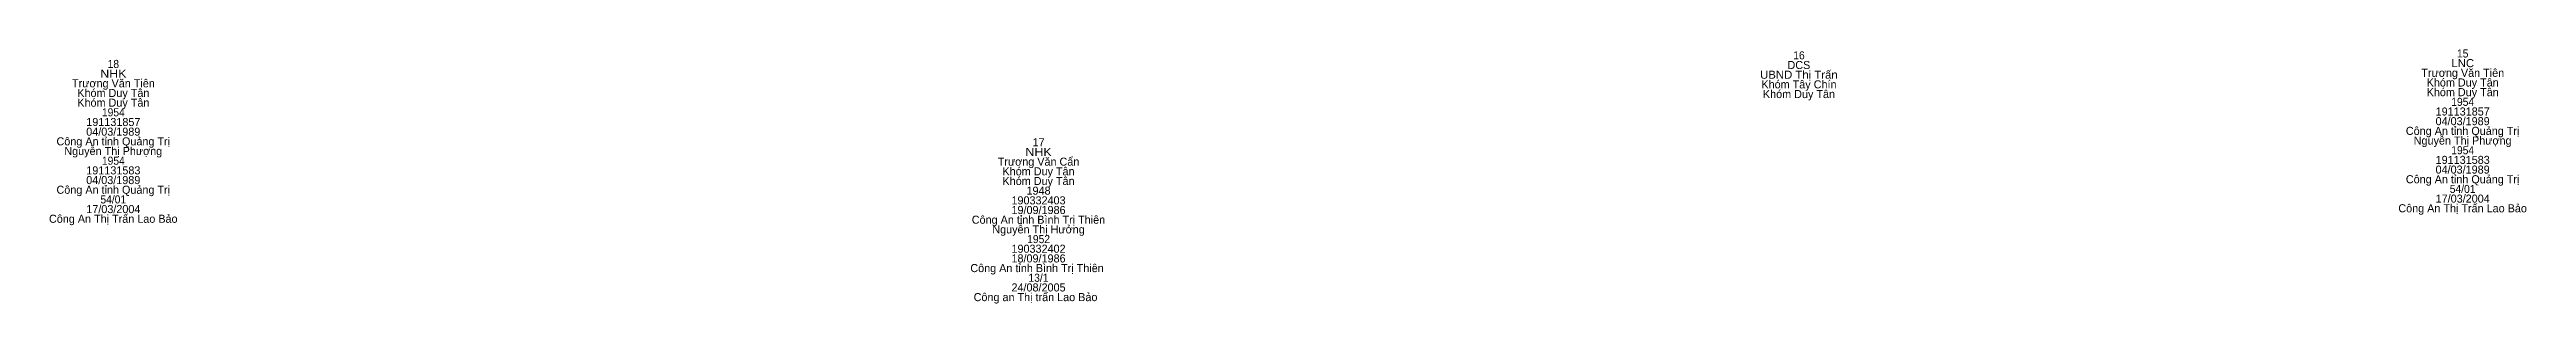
# Model space of a CAD drawing. Header units: metres. Extents: x 535887 to 536548, y 1837332 to 1837987.
# Drawn here: x 536119.2 to 536303.1, y 1837745.6 to 1837764.5 of the extents above; entities that cross this region are included whole.
import ezdxf
from ezdxf.enums import TextEntityAlignment as Align

# ---------------------------------------------------------------- set-up
doc = ezdxf.new("R2010")
doc.units = ezdxf.units.M
doc.header["$LTSCALE"] = 0.24
doc.layers.add('1', color=7, linetype='Continuous')

msp = doc.modelspace()

# ---------------------------------------------------------------- texts
at = {"layer": '1'}
for s, width, p in [('16', 0.95, (536249.05, 1837763.79)), ('15', 0.95, (536298.32, 1837763.93)), ('NHK', 1.15, (536123.92, 1837762.43)), ('18', 0.95, (536123.92, 1837763.15)), ('UBND Thị Trấn', 1.05, (536249.045, 1837762.35)), ('LNC', 1.05, (536298.325, 1837763.21)), ('1954', 0.95, (536298.32, 1837760.33)), ('1954', 0.95, (536123.92, 1837759.55)), ('NHK', 1.15, (536192.6, 1837756.6)), ('1954', 0.95, (536298.32, 1837756.73)), ('1954', 0.95, (536123.92, 1837755.95)), ('54/01', 0.95, (536123.915, 1837753.07)), ('54/01', 0.95, (536298.315, 1837753.85)), ('1952', 0.95, (536192.605, 1837750.12)), ('13/1', 0.95, (536192.595, 1837747.24))]:
    msp.add_text(s, height=0.6, dxfattribs=dict(at, width=width)).set_placement(p, align=Align.CENTER)
for s, p in [('Trương Văn Tiên', (536123.925, 1837761.71)), ('DCS', (536249.045, 1837763.07)), ('Trương Văn Tiên', (536298.325, 1837762.49)), ('Khóm Duy Tân', (536298.32, 1837761.77)), ('Khóm Duy Tân', (536123.92, 1837760.99)), ('Khóm Duy Tân', (536123.92, 1837760.27)), ('Khóm Tây Chín', (536249.05, 1837761.63)), ('Khóm Duy Tân', (536249.05, 1837760.91)), ('Khóm Duy Tân', (536298.32, 1837761.05)), ('04/03/1989', (536123.915, 1837758.11)), ('191131857', (536123.92, 1837758.83)), ('Công An tỉnh Quảng Trị', (536298.315, 1837758.17)), ('04/03/1989', (536298.315, 1837758.89)), ('191131857', (536298.32, 1837759.61)), ('Công An tỉnh Quảng Trị', (536123.915, 1837757.39)), ('Nguyễn Thị Phượng', (536123.915, 1837756.67)), ('17', (536192.605, 1837757.32)), ('Nguyễn Thị Phượng', (536298.315, 1837757.45)), ('04/03/1989', (536123.915, 1837754.51)), ('191131583', (536123.92, 1837755.23)), ('Trương Văn Cẩn', (536192.6, 1837755.88)), ('Khóm Duy Tân', (536192.6, 1837755.16)), ('Khóm Duy Tân', (536192.6, 1837754.44)), ('Công An tỉnh Quảng Trị', (536298.315, 1837754.57)), ('04/03/1989', (536298.315, 1837755.29)), ('191131583', (536298.32, 1837756.01)), ('Công An tỉnh Quảng Trị', (536123.915, 1837753.79)), ('190332403', (536192.6, 1837753)), ('1948', (536192.6, 1837753.72)), ('17/03/2004', (536298.32, 1837753.13)), ('Công An Thị Trấn Lao Bảo', (536123.915, 1837751.63)), ('17/03/2004', (536123.92, 1837752.35)), ('Công An tỉnh Bình Trị Thiên', (536192.595, 1837751.56)), ('Nguyễn Thị Hưởng', (536192.6, 1837750.84)), ('19/09/1986', (536192.6, 1837752.28)), ('Công An Thị Trấn Lao Bảo', (536298.315, 1837752.41)), ('190332402', (536192.6, 1837749.4)), ('Công An tỉnh Bình Trị Thiên ', (536192.6, 1837747.96)), ('18/09/1986', (536192.6, 1837748.68)), ('Công an Thị trấn Lao Bảo  ', (536192.6, 1837745.8)), ('24/08/2005', (536192.6, 1837746.52))]:
    msp.add_text(s, height=0.6, dxfattribs=at).set_placement(p, align=Align.CENTER)

doc.saveas('drawing.dxf')
